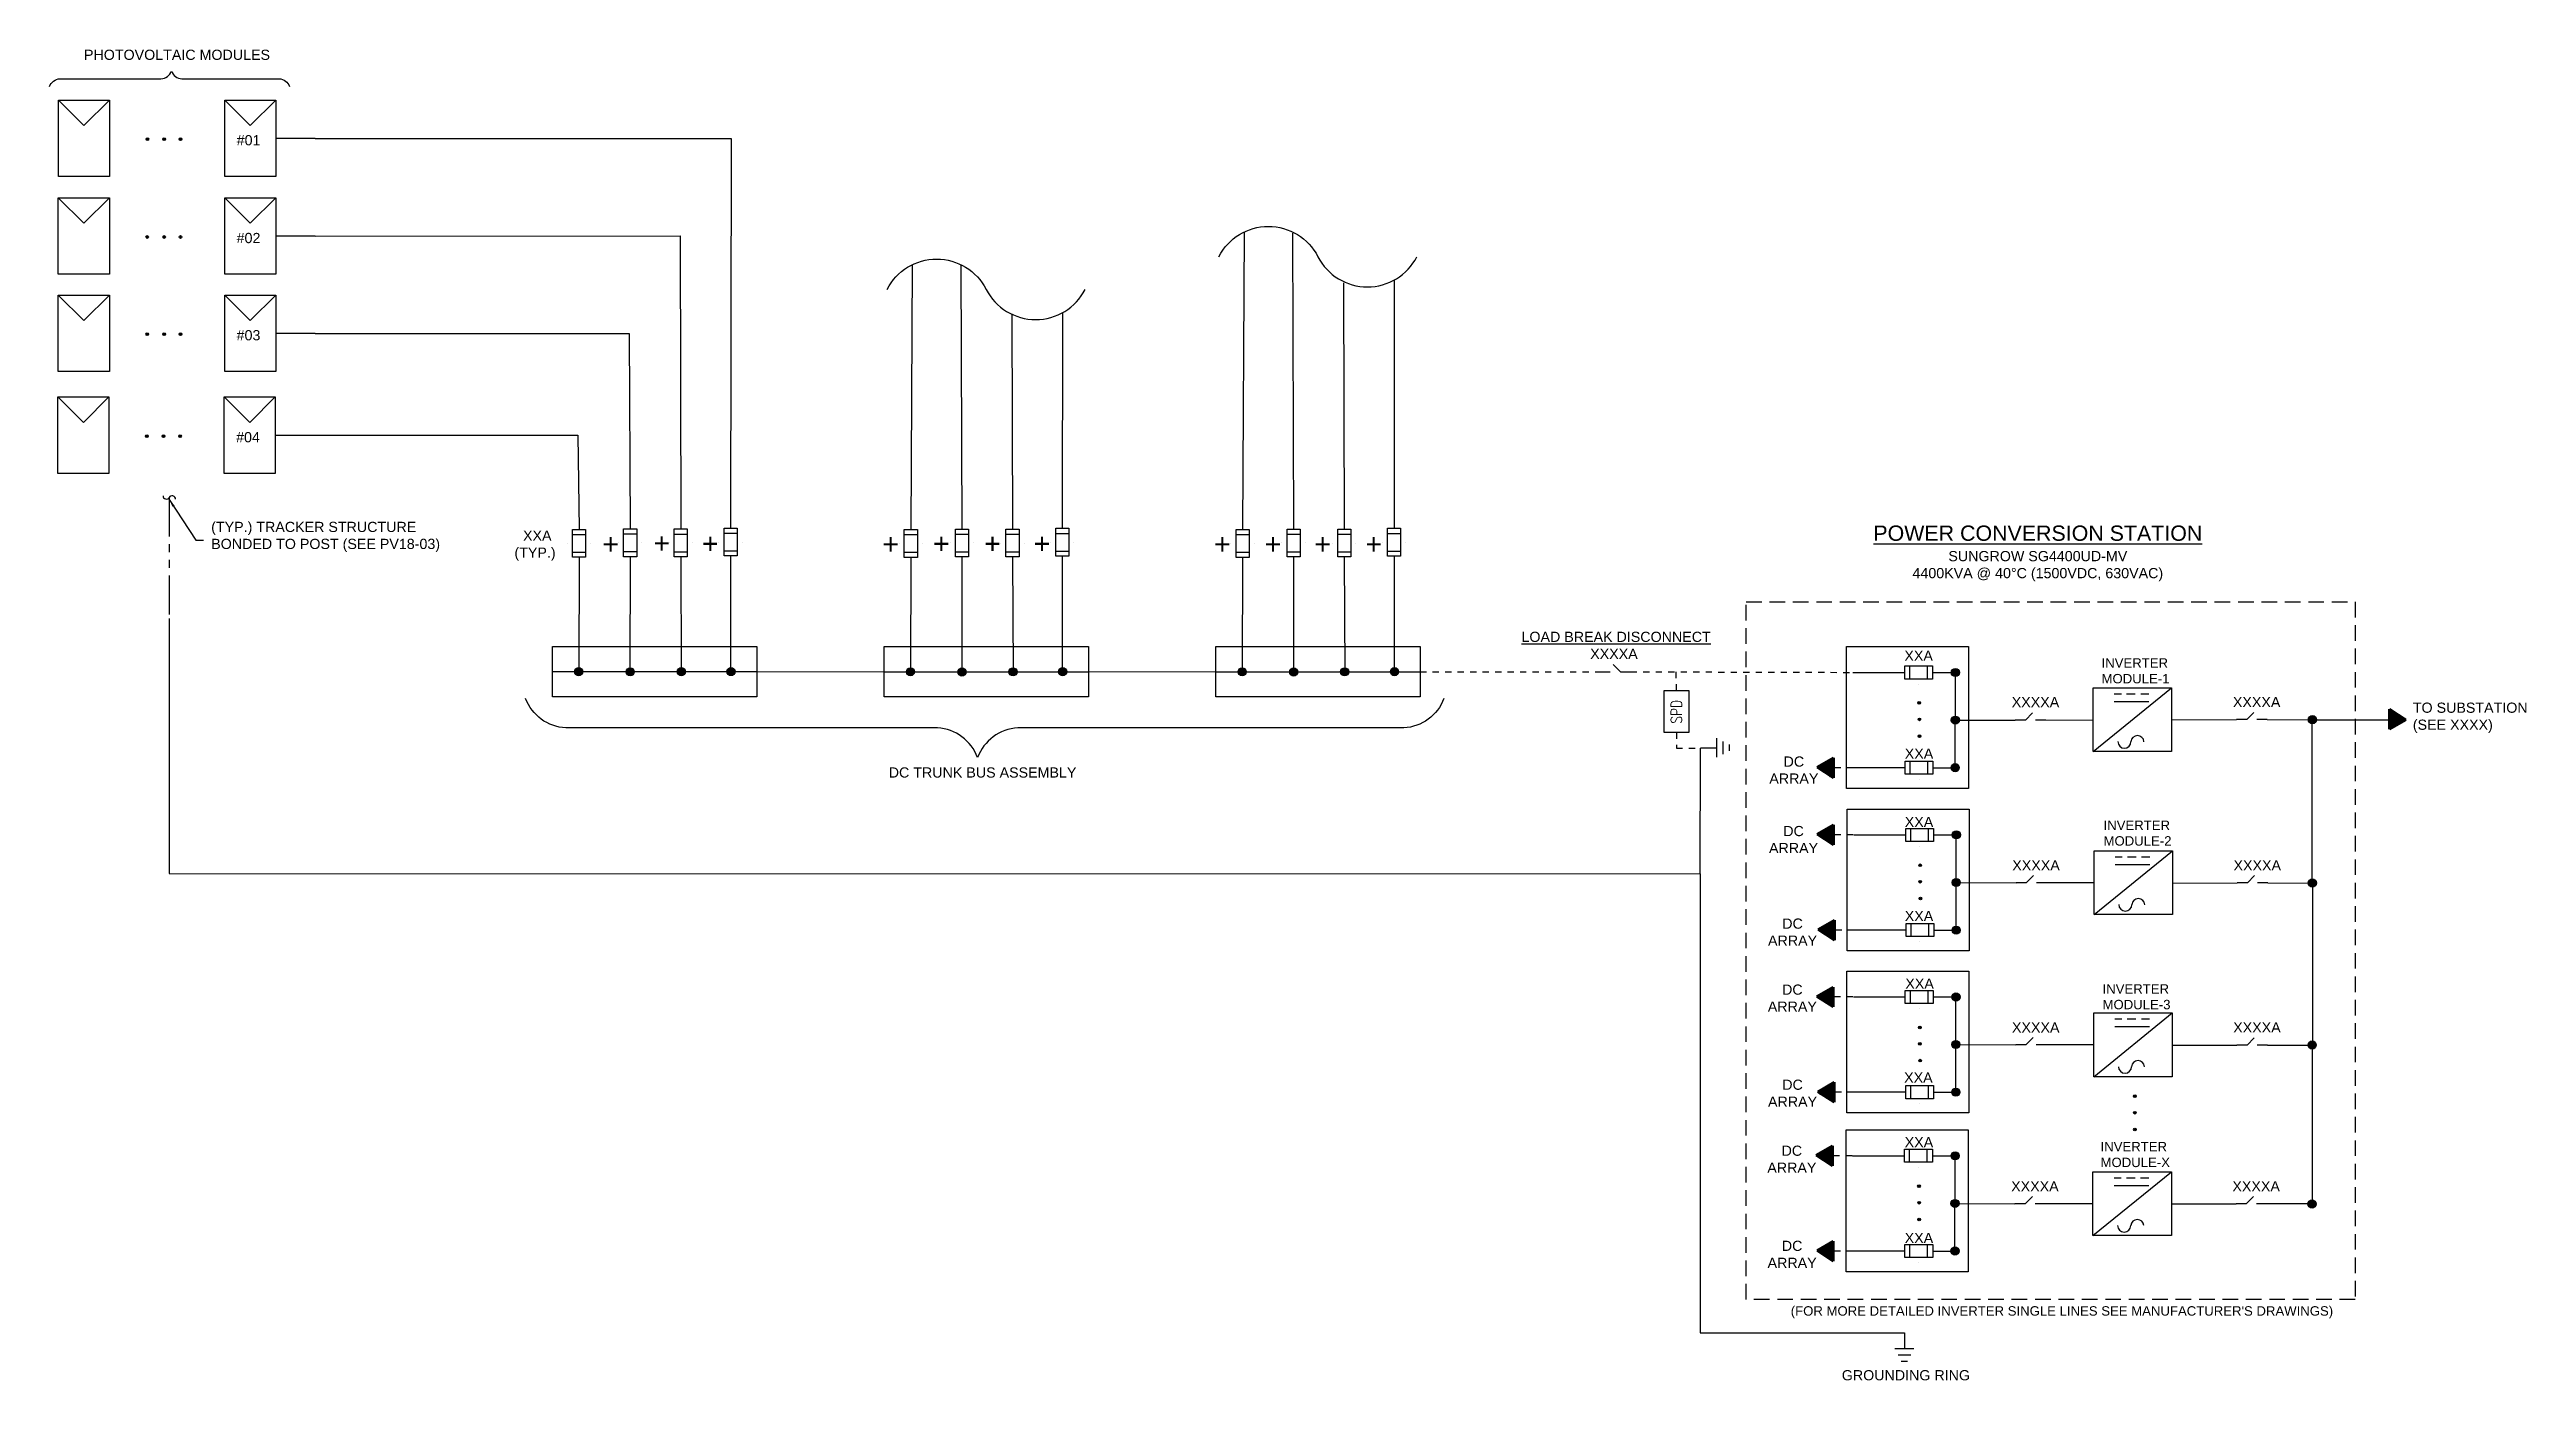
# Model space of a CAD drawing. Extents: x -22 to 267, y -45 to 249.
# Drawn here: x 4.62 to 44.27, y 4.83 to 26.14 of the extents above; entities that cross this region are included whole.
import ezdxf

# ---------------------------------------------------------------- set-up
doc = ezdxf.new("R2010")
doc.units = 0
doc.header["$MEASUREMENT"] = 0
for name, pattern in [('DASHED2', [0.375, 0.25, -0.125]), ('HIDDEN4', [0.0935, 0.0625, -0.031]), ('PHANTOM2', [1.25, 0.625, -0.125, 0.125, -0.125, 0.125, -0.125])]:
    doc.linetypes.add(name, pattern=pattern)
for name, color, linetype in [('E-1LIN', 4, 'Continuous'), ('E-CABL', 133, 'HIDDEN4'), ('E-ELEC-BRDR', 171, 'DASHED2'), ('E-HARN-COMP', 8, 'Continuous'), ('E-HVMV-EQUP', 91, 'Continuous'), ('E-LV-BUS', 32, 'Continuous'), ('E-TEXT', 7, 'Continuous'), ('E-TXT', 7, 'Continuous'), ('G-ANNO-TEXT', 1, 'Continuous'), ('PV-CABL-ACMV', 1, 'AC_CABLE'), ('PV-DC-CABL-UG', 204, 'DC_CABLE'), ('PV-DC-EQUP', 22, 'Continuous'), ('PV-GRND', 3, 'Continuous'), ('PV-LV-EQUP', 212, 'Continuous')]:
    doc.layers.add(name, color=color, linetype=linetype)
doc.layers.add('PV-PCS BOUNDARY', color=224, linetype='DASHED2', lineweight=90)
doc.styles.add('FSLR_Notes', font='Simplex.shx', dxfattribs={"width": 0.8, "height": 0.109375})
doc.styles.add('NEI-A', font='arial.ttf')
doc.styles.get("Standard").update_dxf_attribs({"font": 'arial.ttf'})
doc.styles.add('T10', font='romans.shx', dxfattribs={"height": 0.1})
doc.linetypes.add('AC_CABLE', pattern='A,1,-0.2,["AC",Standard,S=0.1,R=0,X=-0.1,Y=-0.05],-0.2', length=1.4)
doc.linetypes.add('DC_CABLE', pattern='A,1,-0.2,["DC",Standard,S=0.1,R=0,X=-0.1,Y=-0.05],-0.2', length=1.4)
doc.dimstyles.new('NEI-A', dxfattribs={"dimtxt": 0.1, "dimasz": 0.125, "dimexe": 0.0625, "dimexo": 0.0625, "dimgap": 0.0625, "dimtad": 0, "dimtih": 1, "dimtoh": 1, "dimdec": 4, "dimzin": 3, "dimdsep": 46, "dimlunit": 4, "dimtxsty": 'NEI-A', "dimcen": 0, "dimadec": 0, "dimazin": 0, "dimtfac": 0.75, "dimtdec": 4, "dimtofl": 0, "dimtmove": 0, "dimatfit": 3, "dimfxl": 1, "dimfrac": 1, "dimtolj": 1, "dimtzin": 0, "dimarcsym": 0})

msp = doc.modelspace()

# ---------------------------------------------------------------- texts
at = {"layer": 'E-TXT', "insert": (30.57, 15.726), "char_height": 0.1786, "attachment_point": 3, "rotation": 90, "style": 'FSLR_Notes'}
msp.add_mtext_dynamic_manual_height_columns('SPD', width=0.03884, gutter_width=0.893, heights=[0], dxfattribs=at)
at = {"layer": 'G-ANNO-TEXT', "style": 'NEI-A'}
for s, insert, char_height, width, attachment_point in [('\\pxql;PHOTOVOLTAIC MODULES', (8.139, 26.056), 0.1633, 2.96846, 6), ('\\A1;#01 ', (7.615, 24.688), 0.1633, 0.74816, 4), ('\\A1;#02 ', (7.614, 23.122), 0.1633, 0.74816, 4), ('\\A1;#03 ', (7.614, 21.565), 0.1633, 0.74816, 4), ('\\A1;#04 ', (7.606, 19.932), 0.1633, 0.74816, 4), ('(TYP.) TRACKER STRUCTURE BONDED TO POST (SEE PV18-03)', (7.207, 18.336), 0.1633, 4.13804, 4), ('\\A1;XXA\\P\\pxqc;(TYP.)', (12.198, 18.196), 0.1633, 0.38425, 4), ('+', (13.467, 18.388), 0.327, 0.41917, 1), ('+', (14.286, 18.401), 0.327, 0.41917, 1), ('+', (15.061, 18.394), 0.327, 0.41917, 1), ('+', (17.948, 18.387), 0.327, 0.41917, 1), ('+', (18.761, 18.394), 0.327, 0.41917, 1), ('+', (19.579, 18.394), 0.327, 0.41917, 1), ('+', (20.373, 18.394), 0.327, 0.41917, 1), ('+', (23.257, 18.387), 0.327, 0.41917, 1), ('+', (24.07, 18.387), 0.327, 0.41917, 1), ('+', (24.863, 18.387), 0.327, 0.41917, 1), ('+', (25.682, 18.387), 0.327, 0.41917, 1), ('{\\LPOWER CONVERSION STATION\\P\\H0.66667x;\\lSUNGROW SG4400UD-MV\\P4400KVA @ 40%%DC (1500VDC, 630VAC)}', (36.444, 18.519), 0.24494, 7.20884, 2), ('\\pxql;{\\LLOAD BREAK DISCONNECT}', (31.336, 16.735), 0.1633, 3.15626, 6), ('\\A1;XXXXA', (29.279, 16.464), 0.1633, 1.21741, 4), ('\\A1;XXA', (34.308, 16.434), 0.1633, 0.38425, 4), ('\\A1;INVERTER MODULE-1', (37.464, 16.191), 0.15067, 1.06306, 4), ('\\A1;XXXXA', (36.026, 15.691), 0.1633, 1.21741, 4), ('\\A1;XXXXA', (39.566, 15.692), 0.1633, 1.21741, 4), ('\\pxql;TO SUBSTATION (SEE XXXX)', (44.375, 15.441), 0.1633, 1.92871, 6), ('\\A1;\\pxqc;DC\\PARRAY ', (32.347, 14.603), 0.1633, 0.38425, 4), ('\\A1;XXA', (34.314, 14.866), 0.1633, 0.38425, 4), ('\\pxql;DC TRUNK BUS ASSEMBLY', (21.208, 14.563), 0.1633, 3.15626, 6), ('\\A1;\\pxqc;DC\\PARRAY ', (32.342, 13.49), 0.1633, 0.38425, 4), ('\\A1;XXA', (34.314, 13.772), 0.1633, 0.38425, 4), ('\\A1;INVERTER MODULE-2', (37.496, 13.593), 0.15067, 1.06306, 4), ('\\A1;XXXXA', (36.035, 13.077), 0.1633, 1.21741, 4), ('\\A1;XXXXA', (39.576, 13.077), 0.1633, 1.21741, 4), ('\\A1;XXA', (34.314, 12.266), 0.1633, 0.38425, 4), ('\\A1;\\pxqc;DC\\PARRAY ', (32.326, 12.008), 0.1633, 0.38425, 4), ('\\A1;\\pxqc;DC\\PARRAY ', (32.323, 10.951), 0.1633, 0.38425, 4), ('\\A1;XXA', (34.323, 11.183), 0.1633, 0.38425, 4), ('\\A1;INVERTER MODULE-3', (37.48, 10.972), 0.15067, 1.06306, 4), ('\\A1;XXXXA', (36.03, 10.481), 0.1633, 1.21741, 4), ('\\A1;XXXXA', (39.571, 10.482), 0.1633, 1.21741, 4), ('\\A1;\\pxqc;DC\\PARRAY ', (32.326, 9.428), 0.1633, 0.38425, 4), ('\\A1;XXA', (34.304, 9.679), 0.1633, 0.38425, 4), ('\\A1;XXA', (34.313, 8.644), 0.1633, 0.38425, 4), ('\\A1;\\pxqc;DC\\PARRAY ', (32.315, 8.371), 0.1633, 0.38425, 4), ('\\A1;INVERTER MODULE-X', (37.448, 8.445), 0.15067, 1.06306, 4), ('\\A1;XXXXA', (36.017, 7.937), 0.1633, 1.21741, 4), ('\\A1;XXXXA', (39.558, 7.937), 0.1633, 1.21741, 4), ('\\A1;XXA', (34.313, 7.11), 0.1633, 0.38425, 4), ('\\A1;\\pxqc;DC\\PARRAY ', (32.319, 6.848), 0.1633, 0.38425, 4), ('GROUNDING RING', (35.359, 4.911), 0.1633, 3.15626, 6)]:
    msp.add_mtext(s, dxfattribs=dict(at, insert=insert, char_height=char_height, width=width, attachment_point=attachment_point))
at = {"layer": 'G-ANNO-TEXT', "insert": (36.83, 6.017), "char_height": 0.226, "attachment_point": 2, "style": 'NEI-A'}
msp.add_mtext("{\\H0.66667x;(FOR MORE DETAILED INVERTER SINGLE LINES SEE MANUFACTURER'S DRAWINGS)}", dxfattribs=at)

# ---------------------------------------------------------------- blocks, each defined once
blk = doc.blocks.new('*U47')
at = {"layer": 'Defpoints', "color": 2}
for p, q in [((-0.137, 0.114), (-0.137, 0.114)), ((-0.137, -0.114), (-0.137, -0.114))]:
    blk.add_line(p, q, dxfattribs=at)
at = {"layer": 'E-HVMV-EQUP', "color": 0}
for p, q in [((-0.223, -0.064), (-0.223, 0.064)), ((-0.05, -0.064), (-0.05, 0.064))]:
    blk.add_line(p, q, dxfattribs=at)
blk.add_lwpolyline([(0, 0.064), (0, -0.064), (-0.273, -0.064), (-0.273, 0.064)], close=True, dxfattribs=at)
blk = doc.blocks.new('03')
at = {"linetype": 'Continuous'}
h = blk.add_hatch(color=256, dxfattribs=at)
h.dxf.hatch_style = 1
h.paths.add_polyline_path([(-0.04, 0, 1), (0.04, 0, 1)])
blk.add_circle((0, 0), 0.04, dxfattribs=at)
blk = doc.blocks.new('3-LINE - CONTINUATION SYMBOL')
at = {"layer": 'E-HVMV-EQUP', "color": 0}
blk.add_lwpolyline([(-0.1082, 0, -0.611301), (0, 0, 0.611301), (0.1082, 0)], format="xyb", dxfattribs=at)
blk = doc.blocks.new('E-005')
blk.add_line((-0.384, 0), (0.384, 0.625))
blk.add_lwpolyline([(0.384, 0), (-0.384, 0), (-0.384, 0.625), (0.384, 0.625)], close=True)
at = {"layer": 'E-TEXT'}
for p, q in [((-0.108, 0.564), (-0.177, 0.564)), ((0.163, 0.488), (-0.177, 0.488)), ((0.028, 0.564), (-0.056, 0.564)), ((0.163, 0.564), (0.082, 0.564))]:
    blk.add_line(p, q, dxfattribs=at)
for centre, start, end in [((-0.078, 0.098), 180, 0), ((0.05, 0.093), 4.1036, 175.8964)]:
    blk.add_arc(centre, 0.0642, start, end, dxfattribs=at)
blk = doc.blocks.new('1LIN-DISCONNECT')
at = {"color": 4, "linetype": 'Continuous'}
for points in [[(0, 0), (0, -0.1)], [(0.071, -0.129), (0, -0.2), (0, -0.3)]]:
    blk.add_lwpolyline(points, dxfattribs=at)
blk = doc.blocks.new('E-015')
for p, q in [((0, 0), (0, -0.15625)), ((-0.09375, -0.15625), (0.09375, -0.15625)), ((-0.0625, -0.21875), (0.0625, -0.21875)), ((-0.03125, -0.28125), (0.03125, -0.28125))]:
    blk.add_line(p, q)
blk = doc.blocks.new('ARROW')
h = blk.add_hatch()
h.set_pattern_fill('ANSI31', color=256)
h.paths.add_polyline_path([(0, 0), (-0.074, -0.114), (0.066, -0.114)])
h = blk.add_hatch(color=256)
h.dxf.hatch_style = 1
h.paths.add_polyline_path([(0, 0), (-0.074, -0.114), (0.066, -0.114)])
blk.add_lwpolyline([(0, 0), (-0.074, -0.114), (0.066, -0.114), (0, 0)], close=True)
blk = doc.blocks.new('end break')
for centre, major_axis in [((0.016, 0.06), (-0.0162, -0.0604)), ((-0.016, -0.06), (0.0162, 0.0604))]:
    blk.add_ellipse(centre, major_axis=major_axis, ratio=0.75, start_param=3.141593, end_param=6.283185)

# ---------------------------------------------------------------- hatches: boundary and pattern name
at = {"layer": 'E-TEXT'}
for points in [[(6.163, 24.705, -1), (6.206, 24.705, -1)], [(6.433, 24.705, -1), (6.475, 24.705, -1)], [(6.696, 24.705, -1), (6.739, 24.705, -1)], [(6.162, 23.139, -1), (6.205, 23.139, -1)], [(6.431, 23.139, -1), (6.474, 23.139, -1)], [(6.695, 23.139, -1), (6.738, 23.139, -1)], [(6.162, 21.582, -1), (6.205, 21.582, -1)], [(6.431, 21.582, -1), (6.474, 21.582, -1)], [(6.695, 21.582, -1), (6.738, 21.582, -1)], [(6.154, 19.949, -1), (6.197, 19.949, -1)], [(6.423, 19.949, -1), (6.466, 19.949, -1)], [(6.687, 19.949, -1), (6.73, 19.949, -1)], [(34.546, 15.656, -1), (34.546, 15.699, -1)], [(34.548, 15.393, -1), (34.548, 15.436, -1)], [(34.55, 15.124, -1), (34.55, 15.167, -1)], [(34.56, 13.056, -1), (34.56, 13.099, -1)], [(34.562, 12.793, -1), (34.562, 12.836, -1)], [(34.564, 12.524, -1), (34.564, 12.567, -1)], [(34.555, 10.461, -1), (34.555, 10.504, -1)], [(34.557, 10.197, -1), (34.557, 10.24, -1)], [(34.559, 9.928, -1), (34.559, 9.971, -1)], [(37.995, 9.358, -1), (37.994, 9.401, -1)], [(37.997, 9.094, -1), (37.996, 9.137, -1)], [(37.999, 8.825, -1), (37.999, 8.868, -1)], [(34.542, 7.917, -1), (34.542, 7.959, -1)], [(34.544, 7.653, -1), (34.544, 7.696, -1)], [(34.546, 7.384, -1), (34.546, 7.427, -1)]]:
    msp.add_hatch(color=7, dxfattribs=at).paths.add_polyline_path(points)

# ---------------------------------------------------------------- linework, layer by layer
at = {"layer": 'E-CABL'}
for p, q in [((26.557, 16.177), (29.438, 16.177)), ((29.928, 16.177), (33.484, 16.167)), ((30.659, 15.877), (30.656, 16.177)), ((30.659, 15.205), (30.659, 14.956)), ((30.659, 14.956), (31.044, 14.956)), ((33.491, 14.641), (33.174, 14.641)), ((33.49, 13.567), (33.173, 13.567)), ((33.505, 12.04), (33.188, 12.04)), ((33.485, 10.971), (33.168, 10.971)), ((33.499, 9.445), (33.183, 9.445)), ((33.472, 8.427), (33.155, 8.427)), ((33.486, 6.901), (33.17, 6.901))]:
    msp.add_line(p, q, dxfattribs=at)
at = {"layer": 'E-ELEC-BRDR'}
msp.add_lwpolyline([(31.774, 17.298), (41.525, 17.298), (41.525, 6.124), (31.774, 6.124)], close=True, dxfattribs=at)
at = {"layer": 'E-HARN-COMP'}
for points in [[(33.379, 16.579), (35.333, 16.579), (35.333, 14.308), (33.379, 14.308)], [(33.394, 13.978), (35.347, 13.978), (35.347, 11.708), (33.394, 11.708)], [(33.388, 11.383), (35.342, 11.383), (35.342, 9.113), (33.388, 9.113)], [(33.375, 8.839), (35.329, 8.839), (35.329, 6.568), (33.375, 6.568)]]:
    msp.add_lwpolyline(points, close=True, dxfattribs=at)
at = {"layer": 'E-LV-BUS'}
for p, q in [((8.873, 24.718), (8.243, 24.718)), ((12.669, 16.18), (15.938, 16.18)), ((15.938, 16.18), (17.978, 16.177)), ((17.978, 16.177), (21.248, 16.177)), ((21.248, 16.18), (23.288, 16.177)), ((23.288, 16.177), (26.557, 16.177)), ((33.484, 16.167), (34.314, 16.165)), ((34.76, 16.165), (35.125, 16.166)), ((34.76, 16.165), (34.76, 16.165)), ((35.122, 14.641), (35.125, 16.166)), ((35.123, 15.403), (36.082, 15.401)), ((37.33, 15.399), (36.572, 15.401)), ((34.32, 14.641), (33.491, 14.641)), ((34.766, 14.641), (35.122, 14.641)), ((33.498, 13.567), (34.328, 13.565)), ((34.775, 13.565), (35.139, 13.566)), ((34.775, 13.565), (34.775, 13.565)), ((35.137, 12.04), (35.139, 13.566)), ((35.138, 12.803), (36.095, 12.799)), ((37.345, 12.798), (36.585, 12.799)), ((34.334, 12.04), (33.505, 12.04)), ((34.781, 12.04), (35.137, 12.04)), ((33.493, 10.971), (34.323, 10.97)), ((34.769, 10.97), (34.769, 10.97)), ((34.769, 10.97), (35.133, 10.97)), ((35.131, 9.445), (35.133, 10.97)), ((35.132, 10.207), (36.09, 10.203)), ((37.34, 10.203), (36.58, 10.203)), ((34.329, 9.445), (33.499, 9.445)), ((34.775, 9.445), (35.131, 9.445)), ((33.48, 8.427), (34.31, 8.426)), ((34.756, 8.426), (34.756, 8.426)), ((34.756, 8.426), (35.12, 8.426)), ((35.118, 6.901), (35.12, 8.426)), ((35.119, 7.663), (36.077, 7.659)), ((37.327, 7.659), (36.567, 7.659)), ((34.316, 6.901), (33.486, 6.901)), ((34.762, 6.901), (35.118, 6.901))]:
    msp.add_line(p, q, dxfattribs=at)
at = {"layer": 'E-TEXT', "color": 7}
for centre in [(6.185, 24.705), (6.454, 24.705), (6.717, 24.705), (6.184, 23.139), (6.453, 23.139), (6.716, 23.139), (6.184, 21.582), (6.453, 21.582), (6.716, 21.582), (6.176, 19.949), (6.445, 19.949), (6.708, 19.949), (34.546, 15.678), (34.548, 15.415), (34.55, 15.145), (34.56, 13.078), (34.562, 12.815), (34.564, 12.545), (34.555, 10.482), (34.557, 10.219), (34.559, 9.95), (37.995, 9.379), (37.997, 9.116), (37.999, 8.846), (34.542, 7.938), (34.544, 7.675), (34.546, 7.405)]:
    msp.add_circle(centre, 0.0215, dxfattribs=at)
at = {"layer": 'G-ANNO-TEXT', "flags": 128}
for points in [[(4.62, 25.549, -0.298343), (4.787, 25.673), (6.403, 25.673, 0.298343), (6.57, 25.797, 0.298343), (6.738, 25.673), (8.294, 25.673, -0.298343), (8.462, 25.549)], [(26.937, 15.75, -0.298343), (26.295, 15.277), (20.116, 15.277, 0.298343), (19.474, 14.803, 0.298343), (18.833, 15.277), (12.882, 15.277, -0.298343), (12.24, 15.75)]]:
    msp.add_lwpolyline(points, format="xyb", dxfattribs=at)
at = {"layer": 'PV-CABL-ACMV'}
for p, q in [((38.584, 15.408), (39.624, 15.41)), ((40.114, 15.41), (40.839, 15.409)), ((40.832, 15.409), (40.83, 12.805)), ((40.839, 15.409), (42.084, 15.409)), ((38.594, 12.794), (39.634, 12.796)), ((40.124, 12.796), (40.838, 12.794)), ((40.838, 12.794), (40.833, 7.655)), ((38.589, 10.198), (39.629, 10.2)), ((40.119, 10.2), (40.836, 10.2)), ((38.576, 7.654), (39.616, 7.656)), ((40.833, 7.655), (40.106, 7.656))]:
    msp.add_line(p, q, dxfattribs=at)
at = {"layer": 'PV-DC-CABL-UG'}
for p, q in [((8.873, 24.718), (15.529, 24.718)), ((15.529, 24.718), (15.52, 18.477)), ((8.872, 23.152), (14.712, 23.156)), ((14.712, 23.156), (14.723, 18.464)), ((23.739, 23.215), (23.715, 18.455)), ((24.514, 23.2), (24.532, 18.463)), ((18.429, 22.696), (18.405, 18.455)), ((19.204, 22.683), (19.223, 18.463)), ((25.331, 22.405), (25.343, 18.461)), ((26.144, 22.449), (26.139, 18.475)), ((20.021, 21.901), (20.033, 18.461)), ((20.835, 21.928), (20.83, 18.475)), ((8.872, 21.595), (13.895, 21.595)), ((13.895, 21.595), (13.913, 18.466)), ((8.858, 19.965), (13.073, 19.965)), ((13.073, 19.965), (13.096, 18.458)), ((13.096, 18.458), (13.096, 18.458)), ((18.405, 18.455), (18.405, 18.455)), ((23.715, 18.455), (23.715, 18.455)), ((13.096, 18.012), (13.089, 16.179)), ((13.913, 18.02), (13.91, 16.176)), ((14.723, 18.018), (14.731, 16.179)), ((15.52, 18.031), (15.52, 16.18)), ((18.405, 18.009), (18.399, 16.177)), ((19.223, 18.017), (19.22, 16.174)), ((20.033, 18.015), (20.041, 16.176)), ((20.83, 18.029), (20.83, 16.178)), ((23.715, 18.009), (23.709, 16.177)), ((24.532, 18.017), (24.53, 16.174)), ((25.343, 18.015), (25.35, 16.176)), ((26.139, 18.029), (26.139, 16.178))]:
    msp.add_line(p, q, dxfattribs=at)
at = {"layer": 'PV-DC-EQUP'}
for p, q in [((8.872, 23.152), (8.242, 23.152)), ((8.872, 21.595), (8.242, 21.595)), ((8.231, 19.965), (8.858, 19.965))]:
    msp.add_line(p, q, dxfattribs=at)
at = {"layer": 'PV-GRND'}
for p, q in [((6.536, 17.029), (6.536, 12.947)), ((31.042, 12.939), (31.044, 14.956)), ((6.536, 12.947), (31.042, 12.939)), ((31.042, 12.939), (31.042, 5.59)), ((31.042, 5.59), (34.308, 5.59))]:
    msp.add_line(p, q, dxfattribs=at)
at = {"layer": 'PV-LV-EQUP', "flags": 128}
for points in [[(4.762, 25.333), (5.17, 24.925), (5.578, 25.333), (5.578, 24.109), (4.762, 24.109), (4.762, 25.333), (5.578, 25.333)], [(7.424, 25.333), (7.832, 24.925), (8.24, 25.333), (8.24, 24.109), (7.424, 24.109), (7.424, 25.333), (8.24, 25.333)], [(4.76, 23.767), (5.169, 23.359), (5.577, 23.767), (5.577, 22.543), (4.76, 22.543), (4.76, 23.767), (5.577, 23.767)], [(7.423, 23.767), (7.831, 23.359), (8.239, 23.767), (8.239, 22.543), (7.423, 22.543), (7.423, 23.767), (8.239, 23.767)], [(4.76, 22.21), (5.169, 21.802), (5.577, 22.21), (5.577, 20.986), (4.76, 20.986), (4.76, 22.21), (5.577, 22.21)], [(7.423, 22.21), (7.831, 21.802), (8.239, 22.21), (8.239, 20.986), (7.423, 20.986), (7.423, 22.21), (8.239, 22.21)], [(4.752, 20.577), (5.161, 20.169), (5.569, 20.577), (5.569, 19.352), (4.752, 19.352), (4.752, 20.577), (5.569, 20.577)], [(7.414, 20.577), (7.823, 20.169), (8.231, 20.577), (8.231, 19.352), (7.414, 19.352), (7.414, 20.577), (8.231, 20.577)]]:
    msp.add_lwpolyline(points, dxfattribs=at)
at = {"layer": 'PV-LV-EQUP', "linetype": 'PHANTOM2', "flags": 128}
msp.add_lwpolyline([(6.536, 18.968), (6.536, 17.029)], dxfattribs=at)
at = {"layer": 'PV-LV-EQUP'}
for points in [[(12.669, 16.583), (15.938, 16.583), (15.938, 15.777), (12.669, 15.777)], [(17.978, 16.58), (21.248, 16.58), (21.248, 15.775), (17.978, 15.775)], [(23.288, 16.58), (26.557, 16.58), (26.557, 15.775), (23.288, 15.775)], [(30.461, 15.877), (30.856, 15.877), (30.856, 15.205), (30.461, 15.205)]]:
    msp.add_lwpolyline(points, close=True, dxfattribs=at)

# ---------------------------------------------------------------- block references
at = {"layer": 'E-1LIN', "xscale": 1.632951241581428, "yscale": 1.632951241581428, "zscale": 1.632951241581428}
for p in [(37.957, 14.898), (37.972, 12.288), (37.967, 9.693), (37.954, 7.148)]:
    msp.add_blockref('E-005', p, dxfattribs=at)
at = {"layer": 'E-1LIN', "xscale": -1.632951241581428, "yscale": 1.632951241581428, "zscale": 1.632951241581428, "rotation": 270}
for p in [(36.572, 15.401), (40.114, 15.41), (36.585, 12.799), (40.124, 12.796), (36.58, 10.203), (40.119, 10.2), (36.567, 7.659), (40.106, 7.656)]:
    msp.add_blockref('1LIN-DISCONNECT', p, dxfattribs=at)
at = {"layer": 'E-LV-BUS', "xscale": 1.632951241581428, "yscale": 1.632951241581428, "zscale": 3.265902483162856, "rotation": 270}
for p in [(13.089, 16.179), (13.914, 16.176), (14.731, 16.179), (15.527, 16.18), (18.399, 16.177), (19.224, 16.174), (20.041, 16.176), (20.836, 16.178), (23.709, 16.177), (24.533, 16.174), (25.35, 16.176), (26.146, 16.178), (35.125, 16.166), (35.123, 15.403), (35.122, 14.641), (35.139, 13.566), (35.138, 12.803), (35.137, 12.04), (35.133, 10.97), (35.132, 10.207), (35.131, 9.445), (35.12, 8.426), (35.119, 7.663), (40.833, 7.655), (35.118, 6.901)]:
    msp.add_blockref('03', p, dxfattribs=at)
at = {"layer": 'E-TEXT', "xscale": 14.6520833656713, "yscale": 14.6520833656713, "zscale": 14.6520833656713}
for p in [(24.921, 22.824), (19.611, 22.301)]:
    msp.add_blockref('3-LINE - CONTINUATION SYMBOL', p, dxfattribs=at)
at = {"layer": 'PV-CABL-ACMV', "xscale": 1.632951241581428, "yscale": 1.632951241581428, "zscale": 3.265902483162856, "rotation": 270}
for p in [(40.839, 15.409), (40.838, 12.794), (40.836, 10.2)]:
    msp.add_blockref('03', p, dxfattribs=at)
at = {"layer": 'PV-DC-EQUP', "xscale": 1.632951241581428, "yscale": 1.632951241581428, "zscale": 1.632951241581428, "rotation": 270}
for p in [(13.096, 18.012), (13.913, 18.02), (14.723, 18.018), (15.52, 18.031), (18.405, 18.009), (19.223, 18.017), (20.033, 18.015), (20.83, 18.029), (23.715, 18.009), (24.532, 18.017), (25.343, 18.015), (26.139, 18.029)]:
    msp.add_blockref('*U47', p, dxfattribs=at)
at = {"layer": 'PV-DC-EQUP', "xscale": 1.632951241581428, "yscale": 1.632951241581428, "zscale": 1.632951241581428}
for p in [(34.76, 16.165), (34.766, 14.641), (34.775, 13.565), (34.781, 12.04), (34.769, 10.97), (34.775, 9.445), (34.756, 8.426), (34.762, 6.901)]:
    msp.add_blockref('*U47', p, dxfattribs=at)
at = {"layer": 'PV-GRND', "xscale": -1.632951241581428, "yscale": 1.632951241581428, "zscale": 1.632951241581428, "rotation": 90}
msp.add_blockref('E-015', (31.044, 14.96), dxfattribs=at)
at = {"layer": 'PV-GRND', "xscale": -1.632951241581428, "yscale": 1.632951241581428, "zscale": 1.632951241581428}
msp.add_blockref('E-015', (34.308, 5.59), dxfattribs=at)
at = {"layer": 'PV-LV-EQUP', "rotation": 90}
for name, p, xscale, yscale, zscale in [('end break', (6.536, 18.968), 0.8164756261794532, 0.8164756261794532, 0.8164756261794532), ('1LIN-DISCONNECT', (29.438, 16.177), 1.632951241581428, 1.632951241581428, 1.632951241581428)]:
    msp.add_blockref(name, p, dxfattribs=dict(at, xscale=xscale, yscale=yscale, zscale=zscale))
at = {"layer": 'PV-PCS BOUNDARY', "xscale": 2.283757779321529, "yscale": 2.283757779321529, "zscale": 2.283757779321529}
for p, rotation in [((42.334, 15.407), 270), ((32.914, 14.648), 89.99999999999999), ((32.913, 13.574), 89.99999999999999), ((32.928, 12.048), 89.99999999999999), ((32.908, 10.978), 89.99999999999999), ((32.923, 9.452), 89.99999999999999), ((32.895, 8.434), 89.99999999999999), ((32.91, 6.908), 89.99999999999999)]:
    msp.add_blockref('ARROW', p, dxfattribs=dict(at, rotation=rotation))

msp.set_redraw_order([(e.dxf.handle, doc.entitydb.next_handle()) for e in msp.query("TEXT MTEXT ATTDEF DIMENSION ARC_DIMENSION")])  # texts and dimensions are drawn at this point

# ---------------------------------------------------------------- leaders
at = {"layer": 'G-ANNO-TEXT', "annotation_type": 0, "has_hookline": 1, "hookline_direction": 0, "text_width": 3.639}
msp.add_leader([(6.536, 18.934), (6.959, 18.287), (7.084, 18.287)], dimstyle='NEI-A', override={"dimgap": 0.046875, "dimtad": 0, "dimtxsty": 'T10'}, dxfattribs=at)

doc.saveas('drawing.dxf')
